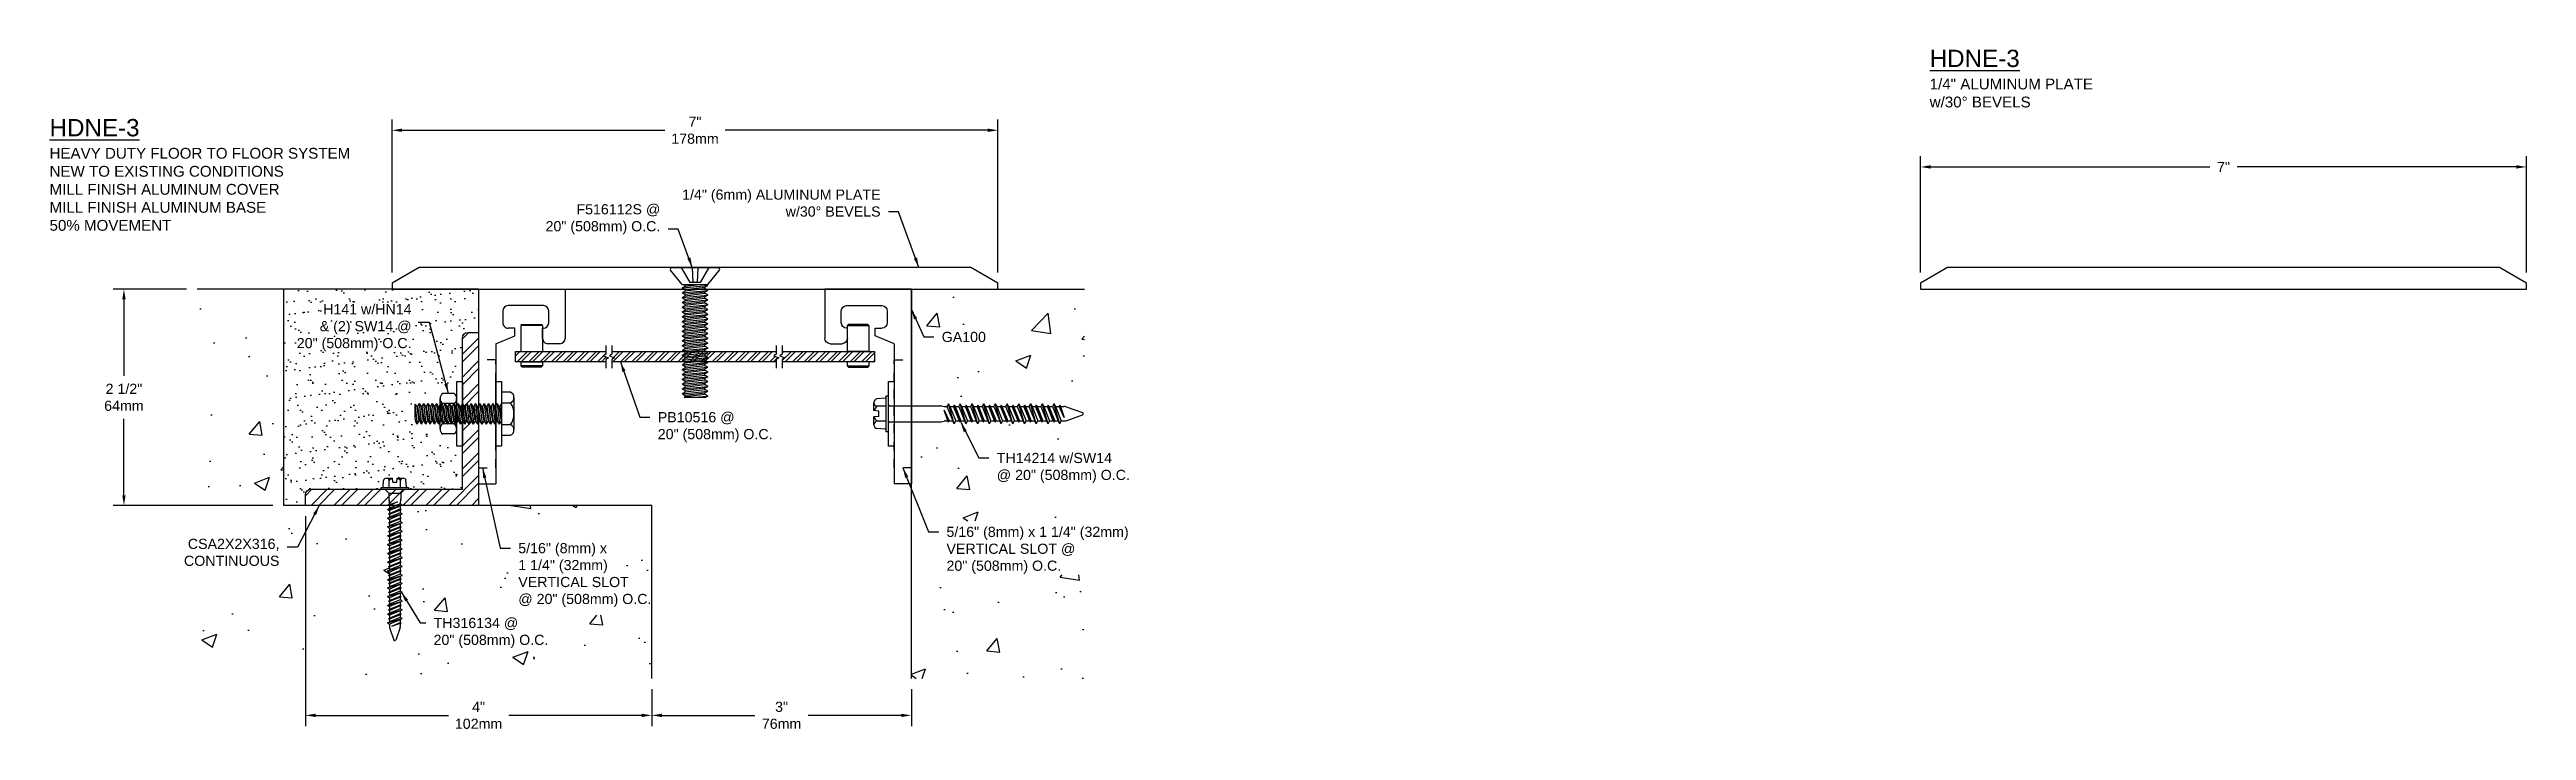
# Model space of a CAD drawing. Header units: inches. Extents: x -3.5 to 25.1, y 0.3 to 8.2.
import ezdxf

# ---------------------------------------------------------------- set-up
doc = ezdxf.new("R2010")
doc.units = ezdxf.units.IN
doc.header["$MEASUREMENT"] = 0
doc.linetypes.add('HIDDEN', pattern=[0.375, 0.25, -0.125])
for name, color, linetype in [('Anchors', 4, 'Continuous'), ('Conditions', 1, 'Continuous'), ('Dimensions', 3, 'Continuous'), ('Metals', 7, 'Continuous'), ('Text', 2, 'Continuous')]:
    doc.layers.add(name, color=color, linetype=linetype)
doc.styles.add('Arial', font='arial.ttf')
doc.dimstyles.new('Arial', dxfattribs={"dimtxt": 0.1175, "dimasz": 0.1175, "dimexe": 0.125, "dimexo": 0.125, "dimgap": 0.09, "dimtad": 0, "dimtih": 1, "dimtoh": 1, "dimdec": 4, "dimzin": 0, "dimdsep": 46, "dimlunit": 4, "dimtxsty": 'Arial', "dimcen": 0.09, "dimadec": 0, "dimazin": 0, "dimtfac": 1, "dimtdec": 4, "dimtofl": 0, "dimtmove": 0, "dimatfit": 3, "dimfxl": 0, "dimfrac": 2, "dimtolj": 1, "dimtzin": 0, "dimarcsym": 0})

msp = doc.modelspace()

# ---------------------------------------------------------------- texts
at = {"layer": 'Text', "char_height": 0.2, "attachment_point": 1, "style": 'Arial'}
for s, insert, width in [('{\\LHDNE-3\\P\\H0.625x;\\l1/4" ALUMINUM PLATE\\Pw/30%%d BEVELS}', (18.21889, 8.20629), 2.875), ('{\\LHDNE-3\\P\\H0.625x;\\lHEAVY DUTY FLOOR TO FLOOR SYSTEM\\PNEW TO EXISTING CONDITIONS\\PMILL FINISH ALUMINUM COVER\\PMILL FINISH ALUMINUM BASE\\P50% MOVEMENT}', (-3.50029, 7.40501), 5.5)]:
    msp.add_mtext(s, dxfattribs=dict(at, insert=insert, width=width))
at = {"layer": 'Text', "char_height": 0.1175, "style": 'Arial'}
for s, insert, attachment_point in [('1/4" (6mm) ALUMINUM PLATE\\Pw/30%%d BEVELS', (6.09963, 6.27508), 9), ('F516112S @\\P20" (508mm) O.C.', (3.55582, 6.07167), 9), ('H141 w/HN14\\P& (2) SW14 @\\P20" (508mm) O.C.', (0.68173, 4.99264), 6), ('GA100', (6.806, 4.94431), 1), ('PB10516 @\\P20" (508mm) O.C.', (3.526, 4.01638), 1), ('TH14214 w/SW14\\P@ 20" (508mm) O.C.', (7.44196, 3.54476), 1), ('5/16" (8mm) x 1 1/4" (32mm)\\PVERTICAL SLOT @\\P20" (508mm) O.C.', (6.86089, 2.6908), 1), ('CSA2X2X316,\\PCONTINUOUS', (-0.84423, 2.39394), 6), ('5/16" (8mm) x\\P1 1/4" (32mm)\\PVERTICAL SLOT\\P@ 20" (508mm) O.C.', (1.91457, 2.50217), 1), ('TH316134 @\\P20" (508mm) O.C.', (0.93613, 1.63729), 1)]:
    msp.add_mtext(s, dxfattribs=dict(at, insert=insert, attachment_point=attachment_point))

# ---------------------------------------------------------------- blocks, each defined once
blk = doc.blocks.new('ga100')
for p, q in [((0, 0), (0, 1)), ((0, 1), (0.57, 1)), ((0.63, 0.94), (0.63, 0.8)), ((0.19, 0.75), (0.19, 0.34)), ((0.39, 0.81), (0.25, 0.81)), ((0.45, 0.74), (0.45, 0.75)), ((0.57, 0.74), (0.45, 0.74)), ((0.54, 0.42), (0.45, 0.42)), ((0.45, 0.42), (0.45, 0.34)), ((0.63, 0.2), (0.54, 0.42)), ((0, 0), (2.25, 0)), ((0.25, 0.28), (0.39, 0.28)), ((0.63, 0.2), (2.25, 0.2)), ((2.25, 0), (2.25, 0.2))]:
    blk.add_line(p, q)
for centre, start, end in [((0.57, 0.94), 0, 90), ((0.25, 0.75), 90, 180), ((0.39, 0.75), 0, 90), ((0.57, 0.8), 270, 0), ((0.25, 0.34), 180, 270), ((0.39, 0.34), 270, 0)]:
    blk.add_arc(centre, 0.06, start, end)
blk = doc.blocks.new('PIN')
for p, q in [((-0.16, 0.17), (-0.145, 0.185)), ((-0.16, 0.17), (0.09, 0.17)), ((-0.16, 0.17), (-0.16, -0.128)), ((0.075, 0.185), (-0.145, 0.185)), ((0.075, 0.185), (0.09, 0.17)), ((0.09, 0.17), (0.09, -0.128)), ((0.09, -0.128), (-0.16, -0.128)), ((0.09, -0.248), (-0.16, -0.248)), ((-0.16, -0.248), (-0.16, -0.295)), ((0.09, -0.248), (0.09, -0.295)), ((-0.16, -0.295), (0.09, -0.295)), ((-0.16, -0.295), (-0.145, -0.31)), ((-0.145, -0.31), (0.075, -0.31)), ((0.09, -0.295), (0.075, -0.31))]:
    blk.add_line(p, q)
blk = doc.blocks.new('PB10516')
at = {"layer": 'Metals'}
h = blk.add_hatch(dxfattribs=at)
h.set_pattern_fill('ANSI32', color=256, scale=0.25, style=0)
h.set_pattern_definition([(45, (-3.96066, -0.33674), (-0.0662913, 0.0662913), []), (45, (-3.91647, -0.33674), (-0.0662913, 0.0662913), [])])
h.paths.add_polyline_path([(1.004, 0), (1.004, -0.032), (0.975, -0.051), (1.032, -0.073), (1.004, -0.092), (1.004, -0.12), (2.068, -0.12), (2.068, 0)])
h.paths.add_polyline_path([(0.934, -0.12), (0.934, -0.092), (0.962, -0.073), (0.905, -0.051), (0.934, -0.032), (0.934, 0), (-0.964, 0), (-0.964, -0.032), (-0.993, -0.051), (-0.935, -0.073), (-0.964, -0.092), (-0.964, -0.12)])
h.paths.add_polyline_path([(-2.077, 0), (-2.077, -0.12), (-1.034, -0.12), (-1.034, -0.092), (-1.005, -0.073), (-1.063, -0.051), (-1.034, -0.032), (-1.034, 0)])
for points in [[(-1.034, -0.12), (-2.077, -0.12), (-2.077, 0), (-1.034, 0)], [(-1.034, 0.068), (-1.034, -0.032), (-1.063, -0.051), (-1.005, -0.073), (-1.034, -0.092), (-1.034, -0.192)], [(-0.964, 0.068), (-0.964, -0.032), (-0.993, -0.051), (-0.935, -0.073), (-0.964, -0.092), (-0.964, -0.192)], [(-0.964, 0), (0.934, 0)], [(0.934, 0.068), (0.934, -0.032), (0.905, -0.051), (0.962, -0.073), (0.934, -0.092), (0.934, -0.192)], [(1.004, 0.068), (1.004, -0.032), (0.975, -0.051), (1.032, -0.073), (1.004, -0.092), (1.004, -0.192)], [(1.004, 0), (2.068, 0), (2.068, -0.12), (1.004, -0.12)], [(0.934, -0.12), (-0.964, -0.12)]]:
    blk.add_lwpolyline(points)
at = {"xscale": -1}
blk.add_blockref('PIN', (-1.925, 0.128), dxfattribs=at)
blk.add_blockref('PIN', (1.915, 0.128))
blk = doc.blocks.new('F516112S')
for p, q in [((-0.268, 0), (0.267, 0)), ((-0.159, 0), (-0.059, -0.172)), ((-0.031, 0), (-0.025, -0.172)), ((0.031, 0), (0.025, -0.172)), ((0.159, 0), (0.059, -0.172)), ((-0.149, -0.194), (-0.282, -0.031)), ((-0.15, -0.235), (0.15, -0.208)), ((-0.15, -0.235), (-0.113, -0.214)), ((-0.15, -0.235), (-0.113, -0.257)), ((-0.15, -0.291), (0.15, -0.263)), ((-0.15, -0.291), (-0.113, -0.27)), ((-0.149, -0.194), (0.149, -0.194)), ((-0.113, -0.214), (-0.113, -0.194)), ((-0.113, -0.214), (0.049, -0.194)), ((0.113, -0.229), (-0.113, -0.257)), ((-0.113, -0.27), (0.113, -0.242)), ((-0.113, -0.27), (-0.113, -0.257)), ((0.113, -0.284), (-0.113, -0.312)), ((0.059, -0.172), (-0.059, -0.172)), ((0.15, -0.208), (0.113, -0.229)), ((0.113, -0.242), (0.113, -0.229)), ((0.15, -0.263), (0.113, -0.242)), ((0.15, -0.263), (0.113, -0.284)), ((0.113, -0.297), (0.113, -0.284)), ((0.15, -0.208), (0.127, -0.194)), ((0.149, -0.194), (0.282, -0.031)), ((-0.15, -0.291), (-0.113, -0.312)), ((-0.15, -0.346), (0.15, -0.319)), ((-0.15, -0.346), (-0.113, -0.325)), ((-0.15, -0.346), (-0.113, -0.368)), ((-0.15, -0.402), (0.15, -0.374)), ((-0.15, -0.402), (-0.113, -0.381)), ((-0.15, -0.402), (-0.113, -0.423)), ((-0.15, -0.458), (0.15, -0.43)), ((-0.15, -0.458), (-0.113, -0.436)), ((-0.15, -0.458), (-0.113, -0.479)), ((-0.15, -0.513), (0.15, -0.485)), ((-0.15, -0.513), (-0.113, -0.492)), ((-0.15, -0.513), (-0.113, -0.534)), ((-0.15, -0.569), (0.15, -0.541)), ((-0.15, -0.569), (-0.113, -0.547)), ((-0.15, -0.569), (-0.113, -0.59)), ((-0.113, -0.325), (0.113, -0.297)), ((-0.113, -0.325), (-0.113, -0.312)), ((0.113, -0.34), (-0.113, -0.368)), ((-0.113, -0.381), (0.113, -0.353)), ((-0.113, -0.381), (-0.113, -0.368)), ((0.113, -0.395), (-0.113, -0.423)), ((-0.113, -0.436), (0.113, -0.409)), ((-0.113, -0.436), (-0.113, -0.423)), ((0.113, -0.451), (-0.113, -0.479)), ((-0.113, -0.492), (0.113, -0.464)), ((-0.113, -0.492), (-0.113, -0.479)), ((0.113, -0.507), (-0.113, -0.534)), ((-0.113, -0.547), (0.113, -0.52)), ((-0.113, -0.547), (-0.113, -0.534)), ((0.113, -0.562), (-0.113, -0.59)), ((0.15, -0.319), (0.113, -0.297)), ((0.15, -0.319), (0.113, -0.34)), ((0.113, -0.353), (0.113, -0.34)), ((0.15, -0.374), (0.113, -0.353)), ((0.15, -0.374), (0.113, -0.395)), ((0.113, -0.409), (0.113, -0.395)), ((0.15, -0.43), (0.113, -0.409)), ((0.15, -0.43), (0.113, -0.451)), ((0.113, -0.464), (0.113, -0.451)), ((0.15, -0.485), (0.113, -0.464)), ((0.15, -0.485), (0.113, -0.507)), ((0.113, -0.52), (0.113, -0.507)), ((0.15, -0.541), (0.113, -0.52)), ((0.15, -0.541), (0.113, -0.562)), ((0.113, -0.575), (0.113, -0.562)), ((-0.15, -0.624), (0.15, -0.596)), ((-0.15, -0.624), (-0.113, -0.603)), ((-0.15, -0.624), (-0.113, -0.645)), ((-0.15, -0.68), (0.15, -0.652)), ((-0.15, -0.68), (-0.113, -0.659)), ((-0.15, -0.68), (-0.113, -0.701)), ((-0.15, -0.735), (0.15, -0.708)), ((-0.15, -0.735), (-0.113, -0.714)), ((-0.15, -0.735), (-0.113, -0.757)), ((-0.15, -0.791), (0.15, -0.763)), ((-0.15, -0.791), (-0.113, -0.77)), ((-0.15, -0.791), (-0.113, -0.812)), ((-0.15, -0.846), (0.15, -0.819)), ((-0.15, -0.846), (-0.113, -0.825)), ((-0.15, -0.846), (-0.113, -0.868)), ((-0.113, -0.603), (0.113, -0.575)), ((-0.113, -0.603), (-0.113, -0.59)), ((0.113, -0.618), (-0.113, -0.645)), ((-0.113, -0.659), (0.113, -0.631)), ((-0.113, -0.659), (-0.113, -0.645)), ((0.113, -0.673), (-0.113, -0.701)), ((-0.113, -0.714), (0.113, -0.686)), ((-0.113, -0.714), (-0.113, -0.701)), ((0.113, -0.729), (-0.113, -0.757)), ((-0.113, -0.77), (0.113, -0.742)), ((-0.113, -0.77), (-0.113, -0.757)), ((0.113, -0.784), (-0.113, -0.812)), ((-0.113, -0.825), (0.113, -0.797)), ((-0.113, -0.825), (-0.113, -0.812)), ((0.113, -0.84), (-0.113, -0.868)), ((-0.113, -0.881), (0.113, -0.853)), ((0.15, -0.596), (0.113, -0.575)), ((0.15, -0.596), (0.113, -0.618)), ((0.113, -0.631), (0.113, -0.618)), ((0.15, -0.652), (0.113, -0.631)), ((0.15, -0.652), (0.113, -0.673)), ((0.113, -0.686), (0.113, -0.673)), ((0.15, -0.708), (0.113, -0.686)), ((0.15, -0.708), (0.113, -0.729)), ((0.113, -0.742), (0.113, -0.729)), ((0.15, -0.763), (0.113, -0.742)), ((0.15, -0.763), (0.113, -0.784)), ((0.113, -0.797), (0.113, -0.784)), ((0.15, -0.819), (0.113, -0.797)), ((0.15, -0.819), (0.113, -0.84)), ((0.113, -0.853), (0.113, -0.84)), ((0.15, -0.874), (0.113, -0.853)), ((-0.15, -0.902), (0.15, -0.874)), ((-0.15, -0.902), (-0.113, -0.881)), ((-0.15, -0.902), (-0.113, -0.923)), ((-0.15, -0.958), (0.15, -0.93)), ((-0.15, -0.958), (-0.113, -0.936)), ((-0.15, -0.958), (-0.113, -0.979)), ((-0.15, -1.013), (0.15, -0.985)), ((-0.15, -1.013), (-0.113, -0.992)), ((-0.15, -1.013), (-0.113, -1.034)), ((-0.15, -1.069), (0.15, -1.041)), ((-0.15, -1.069), (-0.113, -1.047)), ((-0.15, -1.069), (-0.113, -1.09)), ((-0.15, -1.124), (0.15, -1.096)), ((-0.15, -1.124), (-0.113, -1.103)), ((-0.15, -1.124), (-0.113, -1.145)), ((-0.113, -0.881), (-0.113, -0.868)), ((0.113, -0.895), (-0.113, -0.923)), ((-0.113, -0.936), (0.113, -0.909)), ((-0.113, -0.936), (-0.113, -0.923)), ((0.113, -0.951), (-0.113, -0.979)), ((-0.113, -0.992), (0.113, -0.964)), ((-0.113, -0.992), (-0.113, -0.979)), ((0.113, -1.007), (-0.113, -1.034)), ((-0.113, -1.047), (0.113, -1.02)), ((-0.113, -1.047), (-0.113, -1.034)), ((0.113, -1.062), (-0.113, -1.09)), ((-0.113, -1.103), (0.113, -1.075)), ((-0.113, -1.103), (-0.113, -1.09)), ((0.113, -1.118), (-0.113, -1.145)), ((-0.113, -1.159), (0.113, -1.131)), ((0.15, -0.874), (0.113, -0.895)), ((0.113, -0.909), (0.113, -0.895)), ((0.15, -0.93), (0.113, -0.909)), ((0.15, -0.93), (0.113, -0.951)), ((0.113, -0.964), (0.113, -0.951)), ((0.15, -0.985), (0.113, -0.964)), ((0.15, -0.985), (0.113, -1.007)), ((0.113, -1.02), (0.113, -1.007)), ((0.15, -1.041), (0.113, -1.02)), ((0.15, -1.041), (0.113, -1.062)), ((0.113, -1.075), (0.113, -1.062)), ((0.15, -1.096), (0.113, -1.075)), ((0.15, -1.096), (0.113, -1.118)), ((0.113, -1.131), (0.113, -1.118)), ((0.15, -1.152), (0.113, -1.131)), ((-0.15, -1.18), (0.15, -1.152)), ((-0.15, -1.18), (-0.113, -1.159)), ((-0.15, -1.18), (-0.113, -1.201)), ((-0.15, -1.235), (0.15, -1.208)), ((-0.15, -1.235), (-0.113, -1.214)), ((-0.15, -1.235), (-0.113, -1.257)), ((-0.15, -1.291), (0.15, -1.263)), ((-0.15, -1.291), (-0.113, -1.27)), ((-0.15, -1.291), (-0.113, -1.312)), ((-0.15, -1.346), (0.15, -1.319)), ((-0.15, -1.346), (-0.113, -1.325)), ((-0.15, -1.346), (-0.113, -1.368)), ((-0.15, -1.402), (0.15, -1.374)), ((-0.15, -1.402), (-0.113, -1.381)), ((-0.15, -1.402), (-0.113, -1.423)), ((-0.15, -1.458), (0.15, -1.43)), ((-0.113, -1.159), (-0.113, -1.145)), ((0.113, -1.173), (-0.113, -1.201)), ((-0.113, -1.214), (0.113, -1.186)), ((-0.113, -1.214), (-0.113, -1.201)), ((0.113, -1.229), (-0.113, -1.257)), ((-0.113, -1.27), (0.113, -1.242)), ((-0.113, -1.27), (-0.113, -1.257)), ((0.113, -1.284), (-0.113, -1.312)), ((-0.113, -1.325), (0.113, -1.297)), ((-0.113, -1.325), (-0.113, -1.312)), ((0.113, -1.34), (-0.113, -1.368)), ((-0.113, -1.381), (0.113, -1.353)), ((-0.113, -1.381), (-0.113, -1.368)), ((0.113, -1.395), (-0.113, -1.423)), ((-0.113, -1.436), (0.113, -1.409)), ((-0.113, -1.436), (-0.113, -1.423)), ((0.15, -1.152), (0.113, -1.173)), ((0.113, -1.186), (0.113, -1.173)), ((0.15, -1.208), (0.113, -1.186)), ((0.15, -1.208), (0.113, -1.229)), ((0.113, -1.242), (0.113, -1.229)), ((0.15, -1.263), (0.113, -1.242)), ((0.15, -1.263), (0.113, -1.284)), ((0.113, -1.297), (0.113, -1.284)), ((0.15, -1.319), (0.113, -1.297)), ((0.15, -1.319), (0.113, -1.34)), ((0.113, -1.353), (0.113, -1.34)), ((0.15, -1.374), (0.113, -1.353)), ((0.15, -1.374), (0.113, -1.395)), ((0.113, -1.409), (0.113, -1.395)), ((0.15, -1.43), (0.113, -1.409)), ((0.15, -1.43), (0.113, -1.451)), ((-0.15, -1.458), (-0.113, -1.436)), ((-0.15, -1.458), (-0.113, -1.479)), ((-0.127, -1.5), (-0.113, -1.492)), ((-0.127, -1.5), (0.124, -1.5)), ((0.113, -1.451), (-0.113, -1.479)), ((-0.113, -1.492), (0.113, -1.464)), ((-0.113, -1.492), (-0.113, -1.479)), ((-0.008, -1.5), (0.15, -1.485)), ((0.113, -1.464), (0.113, -1.451)), ((0.15, -1.485), (0.113, -1.464)), ((0.15, -1.485), (0.124, -1.5))]:
    blk.add_line(p, q)
for centre, start, end in [((-0.268, -0.019), 90, 219.032), ((0.267, -0.019), 320.968, 90)]:
    blk.add_arc(centre, 0.0187, start, end)
for p in [(-0.113, -0.214), (-0.113, -0.27), (-0.113, -0.325), (-0.113, -0.381), (-0.113, -0.436), (-0.113, -0.492), (-0.113, -0.547), (-0.113, -0.603), (-0.113, -0.659), (-0.113, -0.714), (-0.113, -0.77), (-0.113, -0.825), (-0.113, -0.881), (-0.113, -0.936), (-0.113, -0.992), (-0.113, -1.047), (-0.113, -1.103), (-0.113, -1.159), (-0.113, -1.214), (-0.113, -1.27), (-0.113, -1.325), (-0.113, -1.381), (-0.113, -1.436), (-0.113, -1.492)]:
    blk.add_point(p)
blk = doc.blocks.new('TH-316134')
for p, q in [((-0.157, 0.019), (0.157, 0.019)), ((-0.157, 0), (-0.157, 0.019)), ((-0.157, 0), (0.157, 0)), ((-0.135, 0.029), (-0.129, 0.1)), ((-0.115, 0), (-0.07, -0.045)), ((-0.097, 0.127), (-0.027, 0.127)), ((-0.065, 0.019), (-0.065, 0.1)), ((-0.023, 0.083), (-0.027, 0.127)), ((-0.023, 0.083), (0.023, 0.083)), ((0.023, 0.083), (0.027, 0.127)), ((0.027, 0.127), (0.097, 0.127)), ((0.064, 0.019), (0.064, 0.1)), ((0.115, 0), (0.07, -0.045)), ((0.135, 0.029), (0.129, 0.1)), ((0.157, 0.019), (0.157, 0)), ((-0.086, -0.234), (0.086, -0.184)), ((-0.086, -0.234), (-0.062, -0.221)), ((-0.086, -0.234), (-0.062, -0.247)), ((-0.086, -0.336), (0.086, -0.285)), ((-0.074, -0.184), (0.032, -0.147)), ((-0.074, -0.184), (-0.062, -0.177)), ((-0.074, -0.184), (-0.062, -0.19)), ((-0.074, -0.285), (0.074, -0.234)), ((-0.074, -0.285), (-0.062, -0.279)), ((-0.074, -0.285), (-0.062, -0.291)), ((-0.07, -0.045), (0.07, -0.045)), ((-0.07, -0.045), (-0.07, -0.112)), ((-0.069, -0.122), (-0.063, -0.148)), ((0.032, -0.147), (-0.062, -0.19)), ((-0.062, -0.177), (0.032, -0.147)), ((-0.062, -0.157), (-0.062, -0.177)), ((0.062, -0.171), (-0.062, -0.221)), ((-0.062, -0.19), (-0.062, -0.221)), ((0.062, -0.197), (-0.062, -0.247)), ((-0.062, -0.279), (0.062, -0.228)), ((0.062, -0.241), (-0.062, -0.291)), ((-0.062, -0.247), (-0.062, -0.279)), ((0.062, -0.272), (-0.062, -0.323)), ((0.062, -0.157), (0.062, -0.171)), ((0.086, -0.184), (0.062, -0.171)), ((0.086, -0.184), (0.062, -0.197)), ((0.062, -0.197), (0.062, -0.228)), ((0.074, -0.234), (0.062, -0.228)), ((0.074, -0.234), (0.062, -0.241)), ((0.062, -0.241), (0.062, -0.272)), ((0.086, -0.285), (0.062, -0.272)), ((0.086, -0.285), (0.062, -0.298)), ((0.069, -0.122), (0.063, -0.148)), ((0.07, -0.045), (0.07, -0.112)), ((-0.086, -0.336), (-0.062, -0.323)), ((-0.086, -0.336), (-0.062, -0.349)), ((-0.086, -0.437), (0.086, -0.387)), ((-0.086, -0.437), (-0.062, -0.425)), ((-0.086, -0.437), (-0.062, -0.45)), ((-0.086, -0.539), (0.086, -0.488)), ((-0.086, -0.539), (-0.062, -0.526)), ((-0.086, -0.539), (-0.062, -0.552)), ((-0.074, -0.387), (0.074, -0.336)), ((-0.074, -0.387), (-0.062, -0.381)), ((-0.074, -0.387), (-0.062, -0.393)), ((-0.074, -0.488), (0.074, -0.437)), ((-0.074, -0.488), (-0.062, -0.482)), ((-0.074, -0.488), (-0.062, -0.494)), ((-0.074, -0.59), (0.074, -0.539)), ((-0.062, -0.291), (-0.062, -0.323)), ((0.062, -0.298), (-0.062, -0.349)), ((-0.062, -0.381), (0.062, -0.33)), ((0.062, -0.342), (-0.062, -0.393)), ((-0.062, -0.349), (-0.062, -0.381)), ((0.062, -0.374), (-0.062, -0.425)), ((-0.062, -0.393), (-0.062, -0.425)), ((0.062, -0.4), (-0.062, -0.45)), ((-0.062, -0.482), (0.062, -0.431)), ((0.062, -0.444), (-0.062, -0.494)), ((-0.062, -0.45), (-0.062, -0.482)), ((0.062, -0.475), (-0.062, -0.526)), ((-0.062, -0.494), (-0.062, -0.526)), ((0.062, -0.501), (-0.062, -0.552)), ((-0.062, -0.584), (0.062, -0.533)), ((0.062, -0.545), (-0.062, -0.596)), ((-0.062, -0.552), (-0.062, -0.584)), ((0.062, -0.298), (0.062, -0.33)), ((0.074, -0.336), (0.062, -0.33)), ((0.074, -0.336), (0.062, -0.342)), ((0.062, -0.342), (0.062, -0.374)), ((0.086, -0.387), (0.062, -0.374)), ((0.086, -0.387), (0.062, -0.4)), ((0.062, -0.4), (0.062, -0.431)), ((0.074, -0.437), (0.062, -0.431)), ((0.074, -0.437), (0.062, -0.444)), ((0.062, -0.444), (0.062, -0.475)), ((0.086, -0.488), (0.062, -0.475)), ((0.086, -0.488), (0.062, -0.501)), ((0.062, -0.501), (0.062, -0.533)), ((0.074, -0.539), (0.062, -0.533)), ((0.074, -0.539), (0.062, -0.545)), ((0.062, -0.545), (0.062, -0.577)), ((-0.086, -0.641), (0.086, -0.59)), ((-0.086, -0.641), (-0.062, -0.628)), ((-0.086, -0.641), (-0.062, -0.654)), ((-0.086, -0.742), (0.086, -0.691)), ((-0.086, -0.742), (-0.062, -0.729)), ((-0.086, -0.742), (-0.062, -0.755)), ((-0.086, -0.844), (0.086, -0.793)), ((-0.086, -0.844), (-0.062, -0.831)), ((-0.086, -0.844), (-0.062, -0.857)), ((-0.074, -0.59), (-0.062, -0.584)), ((-0.074, -0.59), (-0.062, -0.596)), ((-0.074, -0.691), (0.074, -0.641)), ((-0.074, -0.691), (-0.062, -0.685)), ((-0.074, -0.691), (-0.062, -0.698)), ((-0.074, -0.793), (0.074, -0.742)), ((-0.074, -0.793), (-0.062, -0.787)), ((-0.074, -0.793), (-0.062, -0.799)), ((-0.074, -0.895), (0.074, -0.844)), ((0.062, -0.577), (-0.062, -0.628)), ((-0.062, -0.596), (-0.062, -0.628)), ((0.062, -0.603), (-0.062, -0.654)), ((-0.062, -0.685), (0.062, -0.634)), ((0.062, -0.647), (-0.062, -0.698)), ((-0.062, -0.654), (-0.062, -0.685)), ((0.062, -0.678), (-0.062, -0.729)), ((-0.062, -0.698), (-0.062, -0.729)), ((0.062, -0.704), (-0.062, -0.755)), ((-0.062, -0.787), (0.062, -0.736)), ((0.062, -0.748), (-0.062, -0.799)), ((-0.062, -0.755), (-0.062, -0.787)), ((0.062, -0.78), (-0.062, -0.831)), ((-0.062, -0.799), (-0.062, -0.831)), ((0.062, -0.806), (-0.062, -0.857)), ((-0.062, -0.888), (0.062, -0.838)), ((0.062, -0.85), (-0.062, -0.901)), ((-0.062, -0.857), (-0.062, -0.888)), ((0.086, -0.59), (0.062, -0.577)), ((0.086, -0.59), (0.062, -0.603)), ((0.062, -0.603), (0.062, -0.634)), ((0.074, -0.641), (0.062, -0.634)), ((0.074, -0.641), (0.062, -0.647)), ((0.062, -0.647), (0.062, -0.678)), ((0.086, -0.691), (0.062, -0.678)), ((0.086, -0.691), (0.062, -0.704)), ((0.062, -0.704), (0.062, -0.736)), ((0.074, -0.742), (0.062, -0.736)), ((0.074, -0.742), (0.062, -0.748)), ((0.062, -0.748), (0.062, -0.78)), ((0.086, -0.793), (0.062, -0.78)), ((0.086, -0.793), (0.062, -0.806)), ((0.062, -0.806), (0.062, -0.838)), ((0.074, -0.844), (0.062, -0.838)), ((0.074, -0.844), (0.062, -0.85)), ((0.062, -0.85), (0.062, -0.882)), ((-0.086, -0.945), (0.086, -0.895)), ((-0.086, -0.945), (-0.062, -0.932)), ((-0.086, -0.945), (-0.062, -0.958)), ((-0.086, -1.047), (0.086, -0.996)), ((-0.086, -1.047), (-0.062, -1.034)), ((-0.086, -1.047), (-0.062, -1.06)), ((-0.086, -1.141), (0.086, -1.09)), ((-0.086, -1.141), (-0.062, -1.128)), ((-0.086, -1.141), (-0.062, -1.154)), ((-0.074, -0.895), (-0.062, -0.888)), ((-0.074, -0.895), (-0.062, -0.901)), ((-0.074, -0.996), (0.074, -0.945)), ((-0.074, -0.996), (-0.062, -0.99)), ((-0.074, -0.996), (-0.062, -1.002)), ((-0.074, -1.09), (0.074, -1.039)), ((-0.074, -1.09), (-0.062, -1.084)), ((-0.074, -1.09), (-0.062, -1.096)), ((-0.074, -1.191), (0.074, -1.141)), ((0.062, -0.882), (-0.062, -0.932)), ((-0.062, -0.901), (-0.062, -0.932)), ((0.062, -0.907), (-0.062, -0.958)), ((-0.062, -0.99), (0.062, -0.939)), ((0.062, -0.951), (-0.062, -1.002)), ((-0.062, -0.958), (-0.062, -0.99)), ((0.062, -0.983), (-0.062, -1.034)), ((-0.062, -1.002), (-0.062, -1.034)), ((0.062, -1.009), (-0.062, -1.06)), ((-0.062, -1.084), (0.062, -1.033)), ((0.062, -1.045), (-0.062, -1.096)), ((-0.062, -1.052), (-0.062, -1.084)), ((0.062, -1.077), (-0.062, -1.128)), ((-0.062, -1.096), (-0.062, -1.128)), ((0.062, -1.103), (-0.062, -1.154)), ((-0.062, -1.185), (0.062, -1.134)), ((0.086, -0.895), (0.062, -0.882)), ((0.086, -0.895), (0.062, -0.907)), ((0.062, -0.907), (0.062, -0.939)), ((0.074, -0.945), (0.062, -0.939)), ((0.074, -0.945), (0.062, -0.951)), ((0.062, -0.951), (0.062, -0.983)), ((0.086, -0.996), (0.062, -0.983)), ((0.086, -0.996), (0.062, -1.009)), ((0.062, -1.001), (0.062, -1.033)), ((0.074, -1.039), (0.062, -1.033)), ((0.074, -1.039), (0.062, -1.045)), ((0.062, -1.045), (0.062, -1.077)), ((0.086, -1.09), (0.062, -1.077)), ((0.086, -1.09), (0.062, -1.103)), ((0.062, -1.103), (0.062, -1.134)), ((0.074, -1.141), (0.062, -1.134)), ((0.074, -1.141), (0.062, -1.147)), ((-0.086, -1.242), (0.086, -1.191)), ((-0.086, -1.242), (-0.062, -1.229)), ((-0.086, -1.242), (-0.062, -1.255)), ((-0.086, -1.344), (0.086, -1.293)), ((-0.086, -1.344), (-0.062, -1.331)), ((-0.086, -1.344), (-0.062, -1.357)), ((-0.086, -1.445), (0.086, -1.395)), ((-0.074, -1.191), (-0.062, -1.185)), ((-0.074, -1.191), (-0.062, -1.198)), ((-0.074, -1.293), (0.074, -1.242)), ((-0.074, -1.293), (-0.062, -1.287)), ((-0.074, -1.293), (-0.062, -1.299)), ((-0.074, -1.395), (0.074, -1.344)), ((-0.074, -1.395), (-0.062, -1.388)), ((-0.074, -1.395), (-0.062, -1.401)), ((0.062, -1.147), (-0.062, -1.198)), ((-0.062, -1.154), (-0.062, -1.185)), ((0.062, -1.178), (-0.062, -1.229)), ((-0.062, -1.198), (-0.062, -1.229)), ((0.062, -1.204), (-0.062, -1.255)), ((-0.062, -1.287), (0.062, -1.236)), ((0.062, -1.248), (-0.062, -1.299)), ((-0.062, -1.255), (-0.062, -1.287)), ((0.062, -1.28), (-0.062, -1.331)), ((-0.062, -1.299), (-0.062, -1.331)), ((0.062, -1.306), (-0.062, -1.357)), ((-0.062, -1.388), (0.062, -1.338)), ((0.062, -1.35), (-0.062, -1.401)), ((-0.062, -1.357), (-0.062, -1.388)), ((0.062, -1.382), (-0.062, -1.432)), ((-0.062, -1.401), (-0.062, -1.432)), ((0.062, -1.407), (-0.062, -1.458)), ((0.062, -1.147), (0.062, -1.178)), ((0.086, -1.191), (0.062, -1.178)), ((0.086, -1.191), (0.062, -1.204)), ((0.062, -1.204), (0.062, -1.236)), ((0.074, -1.242), (0.062, -1.236)), ((0.074, -1.242), (0.062, -1.248)), ((0.062, -1.248), (0.062, -1.28)), ((0.086, -1.293), (0.062, -1.28)), ((0.086, -1.293), (0.062, -1.306)), ((0.062, -1.306), (0.062, -1.338)), ((0.074, -1.344), (0.062, -1.338)), ((0.074, -1.344), (0.062, -1.35)), ((0.062, -1.35), (0.062, -1.382)), ((0.086, -1.395), (0.062, -1.382)), ((0.086, -1.395), (0.062, -1.407)), ((0.062, -1.407), (0.062, -1.439)), ((-0.086, -1.445), (-0.062, -1.432)), ((-0.086, -1.445), (-0.062, -1.458)), ((-0.086, -1.547), (0.086, -1.496)), ((-0.086, -1.547), (-0.062, -1.534)), ((-0.086, -1.547), (-0.062, -1.56)), ((-0.074, -1.496), (0.074, -1.445)), ((-0.074, -1.496), (-0.062, -1.49)), ((-0.074, -1.496), (-0.062, -1.502)), ((-0.062, -1.49), (0.062, -1.439)), ((0.062, -1.451), (-0.062, -1.502)), ((-0.062, -1.458), (-0.062, -1.49)), ((0.062, -1.483), (-0.062, -1.534)), ((-0.062, -1.502), (-0.062, -1.534)), ((0.062, -1.509), (-0.062, -1.56)), ((-0.062, -1.56), (-0.062, -1.586)), ((-0.06, -1.601), (-0.01, -1.744)), ((-0.034, -1.584), (0.062, -1.541)), ((-0.034, -1.584), (0.074, -1.547)), ((0.062, -1.553), (-0.034, -1.584)), ((0.06, -1.601), (0.01, -1.744)), ((0.074, -1.445), (0.062, -1.439)), ((0.074, -1.445), (0.062, -1.451)), ((0.062, -1.451), (0.062, -1.483)), ((0.086, -1.496), (0.062, -1.483)), ((0.086, -1.496), (0.062, -1.509)), ((0.062, -1.509), (0.062, -1.541)), ((0.074, -1.547), (0.062, -1.541)), ((0.074, -1.547), (0.062, -1.553)), ((0.062, -1.553), (0.062, -1.586))]:
    blk.add_line(p, q)
for centre, radius, start, end in [((-0.146, 0.03), 0.0112, 270, 355), ((-0.097, 0.095), 0.0327, 9.285, 170.715), ((0, 0.038), 0.0896, 107.4215, 136.0407), ((0, 0.038), 0.0896, 43.9593, 72.5785), ((0.097, 0.095), 0.0327, 9.285, 170.715), ((0.146, 0.03), 0.0112, 185, 270), ((-0.023, -0.112), 0.0465, 180, 191.9357), ((-0.109, -0.157), 0.0465, 0, 11.9357), ((0.109, -0.157), 0.0465, 168.0643, 180), ((0.023, -0.112), 0.0465, 348.0643, 0), ((-0.016, -1.586), 0.0465, 180, 199.3058), ((0.016, -1.586), 0.0465, 340.6942, 0), ((0, -1.739), 0.0106, 204.1001, 335.8999)]:
    blk.add_arc(centre, radius, start, end)
blk = doc.blocks.new('TH316134')
blk.add_blockref('TH-316134', (0, 0))
blk = doc.blocks.new('*D6')
at = {"layer": 'Defpoints', "color": 0}
for p in [(3.456, 0.937), (6.456, 0.937), (3.456, 0.51)]:
    blk.add_point(p, dxfattribs=at)
at = {"layer": 'Dimensions', "color": 0, "lineweight": -2}
for p, q in [((3.456, 0.812), (3.456, 0.385)), ((6.456, 0.812), (6.456, 0.385)), ((3.573, 0.51), (4.647, 0.51)), ((6.338, 0.51), (5.265, 0.51))]:
    blk.add_line(p, q, dxfattribs=at)
at = {"layer": 'Dimensions', "color": 0}
for points in [[(3.573, 0.529), (3.573, 0.49), (3.456, 0.51)], [(6.338, 0.529), (6.338, 0.49), (6.456, 0.51)]]:
    blk.add_solid(points, dxfattribs=at)
at = {"layer": 'Dimensions', "color": 0, "insert": (4.956, 0.51), "char_height": 0.1175, "attachment_point": 5, "style": 'Arial'}
blk.add_mtext('\\A1;3"\\P76mm', dxfattribs=at)
blk = doc.blocks.new('*D7')
at = {"layer": 'Defpoints', "color": 0}
for p in [(-0.544, 2.937), (3.456, 0.937), (-0.544, 0.51)]:
    blk.add_point(p, dxfattribs=at)
at = {"layer": 'Dimensions', "color": 0, "lineweight": -2}
for p, q in [((-0.544, 2.812), (-0.544, 0.385)), ((3.456, 0.812), (3.456, 0.385)), ((-0.427, 0.51), (1.107, 0.51)), ((3.338, 0.51), (1.805, 0.51))]:
    blk.add_line(p, q, dxfattribs=at)
at = {"layer": 'Dimensions', "color": 0}
for points in [[(-0.427, 0.529), (-0.427, 0.49), (-0.544, 0.51)], [(3.338, 0.529), (3.338, 0.49), (3.456, 0.51)]]:
    blk.add_solid(points, dxfattribs=at)
at = {"layer": 'Dimensions', "color": 0, "insert": (1.456, 0.51), "char_height": 0.1175, "attachment_point": 5, "style": 'Arial'}
blk.add_mtext('\\A1;4"\\P102mm', dxfattribs=at)
blk = doc.blocks.new('*D8')
at = {"layer": 'Defpoints', "color": 0}
for p in [(-1.794, 5.437), (-2.641, 2.937), (-0.794, 2.937)]:
    blk.add_point(p, dxfattribs=at)
at = {"layer": 'Dimensions', "color": 0, "lineweight": -2}
for p, q in [((-1.919, 5.437), (-2.766, 5.437)), ((-2.641, 5.32), (-2.641, 4.436)), ((-2.641, 3.055), (-2.641, 3.938)), ((-0.919, 2.937), (-2.766, 2.937))]:
    blk.add_line(p, q, dxfattribs=at)
at = {"layer": 'Dimensions', "color": 0}
for points in [[(-2.66, 5.32), (-2.621, 5.32), (-2.641, 5.437)], [(-2.66, 3.055), (-2.621, 3.055), (-2.641, 2.937)]]:
    blk.add_solid(points, dxfattribs=at)
at = {"layer": 'Dimensions', "color": 0, "insert": (-2.641, 4.187), "char_height": 0.1175, "attachment_point": 5, "style": 'Arial'}
blk.add_mtext('\\A1;2 1/2"\\P64mm', dxfattribs=at)
blk = doc.blocks.new('*D9')
at = {"layer": 'Defpoints', "color": 0}
for p in [(7.456, 7.275), (0.456, 5.507), (7.456, 5.507)]:
    blk.add_point(p, dxfattribs=at)
at = {"layer": 'Dimensions', "color": 0, "lineweight": -2}
for p, q in [((0.456, 5.632), (0.456, 7.4)), ((0.573, 7.275), (3.607, 7.275)), ((7.338, 7.275), (4.305, 7.275)), ((7.456, 5.632), (7.456, 7.4))]:
    blk.add_line(p, q, dxfattribs=at)
at = {"layer": 'Dimensions', "color": 0}
for points in [[(0.573, 7.295), (0.573, 7.256), (0.456, 7.275)], [(7.338, 7.295), (7.338, 7.256), (7.456, 7.275)]]:
    blk.add_solid(points, dxfattribs=at)
at = {"layer": 'Dimensions', "color": 0, "insert": (3.956, 7.275), "char_height": 0.1175, "attachment_point": 5, "style": 'Arial'}
blk.add_mtext('\\A1;7"\\P178mm', dxfattribs=at)
blk = doc.blocks.new('*D12')
at = {"layer": 'Defpoints', "color": 0}
for p in [(25.113, 6.851), (18.113, 5.507), (25.113, 5.507)]:
    blk.add_point(p, dxfattribs=at)
at = {"layer": 'Dimensions', "color": 0, "lineweight": -2}
for p, q in [((18.113, 5.632), (18.113, 6.976)), ((25.113, 5.632), (25.113, 6.976)), ((18.23, 6.851), (21.456, 6.851)), ((24.995, 6.851), (21.77, 6.851))]:
    blk.add_line(p, q, dxfattribs=at)
at = {"layer": 'Dimensions', "color": 0}
for points in [[(18.23, 6.871), (18.23, 6.832), (18.113, 6.851)], [(24.995, 6.871), (24.995, 6.832), (25.113, 6.851)]]:
    blk.add_solid(points, dxfattribs=at)
at = {"layer": 'Dimensions', "color": 0, "insert": (21.613, 6.851), "char_height": 0.1175, "attachment_point": 5, "style": 'Arial'}
blk.add_mtext('\\A1;7"', dxfattribs=at)
blk = doc.blocks.new('TH14214')
for p, q in [((-0.209, 0), (-0.209, 0.025)), ((-0.209, 0.025), (0.209, 0.025)), ((-0.209, 0), (0.209, 0)), ((-0.18, 0.039), (-0.172, 0.133)), ((-0.129, 0.17), (-0.036, 0.17)), ((-0.086, 0.025), (-0.086, 0.133)), ((-0.031, 0.11), (-0.036, 0.17)), ((-0.031, 0.11), (0.031, 0.11)), ((0.031, 0.11), (0.036, 0.17)), ((0.036, 0.17), (0.129, 0.17)), ((0.086, 0.025), (0.086, 0.133)), ((0.18, 0.039), (0.172, 0.133)), ((0.209, 0.025), (0.209, 0)), ((-0.093, -0.015), (-0.093, -0.597)), ((0.093, -0.015), (0.093, -0.597)), ((-0.115, -0.76), (0.115, -0.693)), ((-0.115, -0.76), (-0.083, -0.743)), ((-0.115, -0.76), (-0.083, -0.778)), ((-0.115, -0.896), (0.115, -0.828)), ((-0.098, -0.693), (0.043, -0.644)), ((-0.098, -0.693), (-0.083, -0.684)), ((-0.098, -0.693), (-0.083, -0.701)), ((-0.098, -0.828), (0.098, -0.76)), ((-0.098, -0.828), (-0.083, -0.82)), ((-0.098, -0.828), (-0.083, -0.836)), ((-0.092, -0.61), (-0.084, -0.645)), ((-0.083, -0.684), (0.043, -0.644)), ((0.043, -0.644), (-0.083, -0.701)), ((-0.083, -0.658), (-0.083, -0.684)), ((0.083, -0.675), (-0.083, -0.743)), ((-0.083, -0.701), (-0.083, -0.743)), ((0.083, -0.71), (-0.083, -0.778)), ((-0.083, -0.82), (0.083, -0.752)), ((0.083, -0.769), (-0.083, -0.836)), ((-0.083, -0.778), (-0.083, -0.82)), ((0.083, -0.811), (-0.083, -0.879)), ((-0.083, -0.836), (-0.083, -0.879)), ((0.083, -0.845), (-0.083, -0.913)), ((0.083, -0.658), (0.083, -0.675)), ((0.115, -0.693), (0.083, -0.675)), ((0.115, -0.693), (0.083, -0.71)), ((0.083, -0.71), (0.083, -0.752)), ((0.098, -0.76), (0.083, -0.752)), ((0.098, -0.76), (0.083, -0.769)), ((0.083, -0.769), (0.083, -0.811)), ((0.115, -0.828), (0.083, -0.811)), ((0.115, -0.828), (0.083, -0.845)), ((0.083, -0.845), (0.083, -0.888)), ((0.092, -0.61), (0.084, -0.645)), ((-0.115, -0.896), (-0.083, -0.879)), ((-0.115, -0.896), (-0.083, -0.913)), ((-0.115, -1.031), (0.115, -0.964)), ((-0.115, -1.031), (-0.083, -1.014)), ((-0.115, -1.031), (-0.083, -1.048)), ((-0.115, -1.167), (0.115, -1.099)), ((-0.098, -0.964), (0.098, -0.896)), ((-0.098, -0.964), (-0.083, -0.955)), ((-0.098, -0.964), (-0.083, -0.972)), ((-0.098, -1.099), (0.098, -1.031)), ((-0.098, -1.099), (-0.083, -1.091)), ((-0.098, -1.099), (-0.083, -1.107)), ((-0.083, -0.955), (0.083, -0.888)), ((0.083, -0.904), (-0.083, -0.972)), ((-0.083, -0.913), (-0.083, -0.955)), ((0.083, -0.946), (-0.083, -1.014)), ((-0.083, -0.972), (-0.083, -1.014)), ((0.083, -0.981), (-0.083, -1.048)), ((-0.083, -1.091), (0.083, -1.023)), ((0.083, -1.039), (-0.083, -1.107)), ((-0.083, -1.048), (-0.083, -1.091)), ((0.083, -1.082), (-0.083, -1.149)), ((-0.083, -1.107), (-0.083, -1.149)), ((0.083, -1.116), (-0.083, -1.184)), ((0.098, -0.896), (0.083, -0.888)), ((0.098, -0.896), (0.083, -0.904)), ((0.083, -0.904), (0.083, -0.946)), ((0.115, -0.964), (0.083, -0.946)), ((0.115, -0.964), (0.083, -0.981)), ((0.083, -0.981), (0.083, -1.023)), ((0.098, -1.031), (0.083, -1.023)), ((0.098, -1.031), (0.083, -1.039)), ((0.083, -1.039), (0.083, -1.082)), ((0.115, -1.099), (0.083, -1.082)), ((0.115, -1.099), (0.083, -1.116)), ((0.083, -1.116), (0.083, -1.158)), ((-0.115, -1.167), (-0.083, -1.149)), ((-0.115, -1.167), (-0.083, -1.184)), ((-0.115, -1.302), (0.115, -1.234)), ((-0.115, -1.302), (-0.083, -1.285)), ((-0.115, -1.302), (-0.083, -1.319)), ((-0.115, -1.437), (0.115, -1.37)), ((-0.115, -1.437), (-0.083, -1.42)), ((-0.098, -1.234), (0.098, -1.167)), ((-0.098, -1.234), (-0.083, -1.226)), ((-0.098, -1.234), (-0.083, -1.243)), ((-0.098, -1.37), (0.098, -1.302)), ((-0.098, -1.37), (-0.083, -1.362)), ((-0.098, -1.37), (-0.083, -1.378)), ((-0.083, -1.226), (0.083, -1.158)), ((0.083, -1.175), (-0.083, -1.243)), ((-0.083, -1.184), (-0.083, -1.226)), ((0.083, -1.217), (-0.083, -1.285)), ((-0.083, -1.243), (-0.083, -1.285)), ((0.083, -1.252), (-0.083, -1.319)), ((-0.083, -1.362), (0.083, -1.294)), ((0.083, -1.31), (-0.083, -1.378)), ((-0.083, -1.319), (-0.083, -1.362)), ((0.083, -1.353), (-0.083, -1.42)), ((-0.083, -1.378), (-0.083, -1.42)), ((0.083, -1.387), (-0.083, -1.455)), ((-0.083, -1.497), (0.083, -1.429)), ((0.098, -1.167), (0.083, -1.158)), ((0.098, -1.167), (0.083, -1.175)), ((0.083, -1.175), (0.083, -1.217)), ((0.115, -1.234), (0.083, -1.217)), ((0.115, -1.234), (0.083, -1.252)), ((0.083, -1.252), (0.083, -1.294)), ((0.098, -1.302), (0.083, -1.294)), ((0.098, -1.302), (0.083, -1.31)), ((0.083, -1.31), (0.083, -1.353)), ((0.115, -1.37), (0.083, -1.353)), ((0.115, -1.37), (0.083, -1.387)), ((0.083, -1.387), (0.083, -1.429)), ((0.098, -1.437), (0.083, -1.429)), ((-0.115, -1.437), (-0.083, -1.455)), ((-0.115, -1.573), (0.115, -1.505)), ((-0.115, -1.573), (-0.083, -1.556)), ((-0.115, -1.573), (-0.083, -1.59)), ((-0.115, -1.708), (0.115, -1.641)), ((-0.115, -1.708), (-0.083, -1.691)), ((-0.115, -1.708), (-0.083, -1.726)), ((-0.098, -1.505), (0.098, -1.437)), ((-0.098, -1.505), (-0.083, -1.497)), ((-0.098, -1.505), (-0.083, -1.513)), ((-0.098, -1.641), (0.098, -1.573)), ((-0.098, -1.641), (-0.083, -1.632)), ((-0.098, -1.641), (-0.083, -1.649)), ((-0.098, -1.776), (0.098, -1.708)), ((0.083, -1.446), (-0.083, -1.513)), ((-0.083, -1.455), (-0.083, -1.497)), ((0.083, -1.488), (-0.083, -1.556)), ((-0.083, -1.513), (-0.083, -1.556)), ((0.083, -1.522), (-0.083, -1.59)), ((-0.083, -1.632), (0.083, -1.565)), ((0.083, -1.581), (-0.083, -1.649)), ((-0.083, -1.59), (-0.083, -1.632)), ((0.083, -1.623), (-0.083, -1.691)), ((-0.083, -1.649), (-0.083, -1.691)), ((0.083, -1.658), (-0.083, -1.726)), ((-0.083, -1.768), (0.083, -1.7)), ((0.083, -1.717), (-0.083, -1.784)), ((0.098, -1.437), (0.083, -1.446)), ((0.083, -1.446), (0.083, -1.488)), ((0.115, -1.505), (0.083, -1.488)), ((0.115, -1.505), (0.083, -1.522)), ((0.083, -1.522), (0.083, -1.565)), ((0.098, -1.573), (0.083, -1.565)), ((0.098, -1.573), (0.083, -1.581)), ((0.083, -1.581), (0.083, -1.623)), ((0.115, -1.641), (0.083, -1.623)), ((0.115, -1.641), (0.083, -1.658)), ((0.083, -1.658), (0.083, -1.7)), ((0.098, -1.708), (0.083, -1.7)), ((0.098, -1.708), (0.083, -1.717)), ((0.083, -1.717), (0.083, -1.759)), ((-0.115, -1.844), (0.115, -1.776)), ((-0.115, -1.844), (-0.083, -1.827)), ((-0.115, -1.844), (-0.083, -1.861)), ((-0.115, -1.979), (0.115, -1.911)), ((-0.115, -1.979), (-0.083, -1.962)), ((-0.115, -1.979), (-0.083, -1.996)), ((-0.098, -1.776), (-0.083, -1.768)), ((-0.098, -1.776), (-0.083, -1.784)), ((-0.098, -1.911), (0.098, -1.844)), ((-0.098, -1.911), (-0.083, -1.903)), ((-0.098, -1.911), (-0.083, -1.92)), ((-0.083, -1.726), (-0.083, -1.768)), ((0.083, -1.759), (-0.083, -1.827)), ((-0.083, -1.784), (-0.083, -1.827)), ((0.083, -1.793), (-0.083, -1.861)), ((-0.083, -1.903), (0.083, -1.836)), ((0.083, -1.852), (-0.083, -1.92)), ((-0.083, -1.861), (-0.083, -1.903)), ((0.083, -1.894), (-0.083, -1.962)), ((-0.083, -1.92), (-0.083, -1.962)), ((0.083, -1.929), (-0.083, -1.996)), ((-0.083, -1.996), (-0.083, -2.031)), ((-0.045, -2.028), (0.083, -1.971)), ((-0.045, -2.028), (0.098, -1.979)), ((0.083, -1.987), (-0.045, -2.028)), ((0.115, -1.776), (0.083, -1.759)), ((0.115, -1.776), (0.083, -1.793)), ((0.083, -1.793), (0.083, -1.836)), ((0.098, -1.844), (0.083, -1.836)), ((0.098, -1.844), (0.083, -1.852)), ((0.083, -1.852), (0.083, -1.894)), ((0.115, -1.911), (0.083, -1.894)), ((0.115, -1.911), (0.083, -1.929)), ((0.083, -1.929), (0.083, -1.971)), ((0.098, -1.979), (0.083, -1.971)), ((0.098, -1.979), (0.083, -1.987)), ((0.083, -1.987), (0.083, -2.031)), ((-0.08, -2.051), (-0.013, -2.242)), ((0.08, -2.051), (0.013, -2.242))]:
    blk.add_line(p, q)
for centre, radius, start, end in [((-0.195, 0.04), 0.015, 270, 355), ((-0.129, 0.126), 0.0436, 9.285, 170.715), ((0, 0.051), 0.119, 107.4215, 136.0407), ((0, 0.051), 0.119, 43.9593, 72.5785), ((0.129, 0.126), 0.0436, 9.285, 170.715), ((0.195, 0.04), 0.015, 185, 270), ((-0.108, -0.015), 0.0147, 0, 90), ((0.108, -0.015), 0.0147, 90, 180), ((-0.031, -0.597), 0.062, 180, 191.9357), ((-0.145, -0.658), 0.062, 0, 11.9357), ((0.145, -0.658), 0.062, 168.0643, 180), ((0.031, -0.597), 0.062, 348.0643, 0), ((-0.021, -2.031), 0.062, 180, 199.3058), ((0, -2.236), 0.0141, 204.1001, 335.8999), ((0.021, -2.031), 0.062, 340.6942, 0)]:
    blk.add_arc(centre, radius, start, end)
blk = doc.blocks.new('sw14')
blk.add_lwpolyline([(5.29, 3.183), (5.29, 3.118), (4.54, 3.118), (4.54, 3.183)], close=True)
blk = doc.blocks.new('H141')
for p, q in [((-0.25, 0.104), (-0.25, 0)), ((-0.25, 0), (0.25, 0)), ((-0.188, 0.144), (0.187, 0.144)), ((-0.125, 0), (-0.125, 0.104)), ((-0.119, 0), (-0.085, -0.02)), ((-0.085, -0.02), (0.048, 0)), ((0.125, 0), (0.125, 0.104)), ((0.25, 0.104), (0.25, 0)), ((-0.119, -0.05), (0.119, -0.025)), ((-0.119, -0.05), (-0.085, -0.03)), ((-0.119, -0.05), (-0.085, -0.07)), ((-0.119, -0.1), (0.119, -0.075)), ((-0.119, -0.1), (-0.085, -0.08)), ((-0.119, -0.1), (-0.085, -0.12)), ((-0.119, -0.15), (0.119, -0.125)), ((-0.119, -0.15), (-0.085, -0.13)), ((-0.119, -0.15), (-0.085, -0.17)), ((-0.119, -0.2), (0.119, -0.175)), ((-0.119, -0.2), (-0.085, -0.18)), ((-0.119, -0.2), (-0.085, -0.22)), ((-0.119, -0.25), (0.119, -0.225)), ((-0.119, -0.25), (-0.085, -0.23)), ((-0.119, -0.25), (-0.085, -0.27)), ((-0.119, -0.3), (0.119, -0.275)), ((-0.119, -0.3), (-0.085, -0.28)), ((-0.085, -0.03), (0.085, -0.005)), ((-0.085, -0.02), (-0.085, -0.03)), ((-0.085, -0.07), (0.085, -0.045)), ((-0.085, -0.08), (0.085, -0.055)), ((-0.085, -0.07), (-0.085, -0.08)), ((-0.085, -0.12), (0.085, -0.095)), ((-0.085, -0.13), (0.085, -0.105)), ((-0.085, -0.12), (-0.085, -0.13)), ((-0.085, -0.17), (0.085, -0.145)), ((-0.085, -0.18), (0.085, -0.155)), ((-0.085, -0.17), (-0.085, -0.18)), ((-0.085, -0.22), (0.085, -0.195)), ((-0.085, -0.23), (0.085, -0.205)), ((-0.085, -0.22), (-0.085, -0.23)), ((-0.085, -0.27), (0.085, -0.245)), ((-0.085, -0.28), (0.085, -0.255)), ((-0.085, -0.27), (-0.085, -0.28)), ((0.094, 0), (0.085, -0.005)), ((0.119, -0.025), (0.085, -0.005)), ((0.119, -0.025), (0.085, -0.045)), ((0.085, -0.045), (0.085, -0.055)), ((0.119, -0.075), (0.085, -0.055)), ((0.119, -0.075), (0.085, -0.095)), ((0.085, -0.095), (0.085, -0.105)), ((0.119, -0.125), (0.085, -0.105)), ((0.119, -0.125), (0.085, -0.145)), ((0.085, -0.145), (0.085, -0.155)), ((0.119, -0.175), (0.085, -0.155)), ((0.119, -0.175), (0.085, -0.195)), ((0.085, -0.195), (0.085, -0.205)), ((0.119, -0.225), (0.085, -0.205)), ((0.119, -0.225), (0.085, -0.245)), ((0.085, -0.245), (0.085, -0.255)), ((0.119, -0.275), (0.085, -0.255)), ((0.119, -0.275), (0.085, -0.295)), ((-0.119, -0.3), (-0.085, -0.32)), ((-0.119, -0.35), (0.119, -0.325)), ((-0.119, -0.35), (-0.085, -0.33)), ((-0.119, -0.35), (-0.085, -0.37)), ((-0.119, -0.4), (0.119, -0.375)), ((-0.119, -0.4), (-0.085, -0.38)), ((-0.119, -0.4), (-0.085, -0.42)), ((-0.119, -0.45), (0.119, -0.425)), ((-0.119, -0.45), (-0.085, -0.43)), ((-0.119, -0.45), (-0.085, -0.47)), ((-0.119, -0.5), (0.119, -0.475)), ((-0.119, -0.5), (-0.085, -0.48)), ((-0.119, -0.5), (-0.085, -0.52)), ((-0.119, -0.55), (0.119, -0.525)), ((-0.119, -0.55), (-0.085, -0.53)), ((-0.119, -0.55), (-0.085, -0.57)), ((-0.085, -0.32), (0.085, -0.295)), ((-0.085, -0.33), (0.085, -0.305)), ((-0.085, -0.32), (-0.085, -0.33)), ((-0.085, -0.37), (0.085, -0.345)), ((-0.085, -0.38), (0.085, -0.355)), ((-0.085, -0.37), (-0.085, -0.38)), ((-0.085, -0.42), (0.085, -0.395)), ((-0.085, -0.43), (0.085, -0.405)), ((-0.085, -0.42), (-0.085, -0.43)), ((-0.085, -0.47), (0.085, -0.445)), ((-0.085, -0.48), (0.085, -0.455)), ((-0.085, -0.47), (-0.085, -0.48)), ((-0.085, -0.52), (0.085, -0.495)), ((-0.085, -0.53), (0.085, -0.505)), ((-0.085, -0.52), (-0.085, -0.53)), ((-0.085, -0.57), (0.085, -0.545)), ((-0.085, -0.58), (0.085, -0.555)), ((-0.085, -0.57), (-0.085, -0.58)), ((0.085, -0.295), (0.085, -0.305)), ((0.119, -0.325), (0.085, -0.305)), ((0.119, -0.325), (0.085, -0.345)), ((0.085, -0.345), (0.085, -0.355)), ((0.119, -0.375), (0.085, -0.355)), ((0.119, -0.375), (0.085, -0.395)), ((0.085, -0.395), (0.085, -0.405)), ((0.119, -0.425), (0.085, -0.405)), ((0.119, -0.425), (0.085, -0.445)), ((0.085, -0.445), (0.085, -0.455)), ((0.119, -0.475), (0.085, -0.455)), ((0.119, -0.475), (0.085, -0.495)), ((0.085, -0.495), (0.085, -0.505)), ((0.119, -0.525), (0.085, -0.505)), ((0.119, -0.525), (0.085, -0.545)), ((0.085, -0.545), (0.085, -0.555)), ((0.119, -0.575), (0.085, -0.555)), ((-0.119, -0.6), (0.119, -0.575)), ((-0.119, -0.6), (-0.085, -0.58)), ((-0.119, -0.6), (-0.085, -0.62)), ((-0.119, -0.65), (0.119, -0.625)), ((-0.119, -0.65), (-0.085, -0.63)), ((-0.119, -0.65), (-0.085, -0.67)), ((-0.119, -0.7), (0.119, -0.675)), ((-0.119, -0.7), (-0.085, -0.68)), ((-0.119, -0.7), (-0.085, -0.72)), ((-0.119, -0.75), (0.119, -0.725)), ((-0.119, -0.75), (-0.085, -0.73)), ((-0.119, -0.75), (-0.085, -0.77)), ((-0.119, -0.8), (0.119, -0.775)), ((-0.119, -0.8), (-0.085, -0.78)), ((-0.119, -0.8), (-0.085, -0.82)), ((-0.119, -0.85), (0.119, -0.825)), ((-0.119, -0.85), (-0.085, -0.83)), ((-0.119, -0.85), (-0.085, -0.87)), ((-0.085, -0.62), (0.085, -0.595)), ((-0.085, -0.63), (0.085, -0.605)), ((-0.085, -0.62), (-0.085, -0.63)), ((-0.085, -0.67), (0.085, -0.645)), ((-0.085, -0.68), (0.085, -0.655)), ((-0.085, -0.67), (-0.085, -0.68)), ((-0.085, -0.72), (0.085, -0.695)), ((-0.085, -0.73), (0.085, -0.705)), ((-0.085, -0.72), (-0.085, -0.73)), ((-0.085, -0.77), (0.085, -0.745)), ((-0.085, -0.78), (0.085, -0.755)), ((-0.085, -0.77), (-0.085, -0.78)), ((-0.085, -0.82), (0.085, -0.795)), ((-0.085, -0.83), (0.085, -0.805)), ((-0.085, -0.82), (-0.085, -0.83)), ((-0.085, -0.87), (0.085, -0.845)), ((-0.085, -0.88), (0.085, -0.855)), ((0.119, -0.575), (0.085, -0.595)), ((0.085, -0.595), (0.085, -0.605)), ((0.119, -0.625), (0.085, -0.605)), ((0.119, -0.625), (0.085, -0.645)), ((0.085, -0.645), (0.085, -0.655)), ((0.119, -0.675), (0.085, -0.655)), ((0.119, -0.675), (0.085, -0.695)), ((0.085, -0.695), (0.085, -0.705)), ((0.119, -0.725), (0.085, -0.705)), ((0.119, -0.725), (0.085, -0.745)), ((0.085, -0.745), (0.085, -0.755)), ((0.119, -0.775), (0.085, -0.755)), ((0.119, -0.775), (0.085, -0.795)), ((0.085, -0.795), (0.085, -0.805)), ((0.119, -0.825), (0.085, -0.805)), ((0.119, -0.825), (0.085, -0.845)), ((0.085, -0.845), (0.085, -0.855)), ((0.119, -0.875), (0.085, -0.855)), ((-0.119, -0.9), (0.119, -0.875)), ((-0.119, -0.9), (-0.085, -0.88)), ((-0.119, -0.9), (-0.085, -0.92)), ((-0.119, -0.95), (0.119, -0.925)), ((-0.119, -0.95), (-0.085, -0.93)), ((-0.119, -0.95), (-0.085, -0.97)), ((-0.11, -1), (0.119, -0.975)), ((-0.11, -1), (-0.085, -0.98)), ((-0.11, -1), (0.048, -1)), ((-0.085, -0.87), (-0.085, -0.88)), ((-0.085, -0.92), (0.085, -0.895)), ((-0.085, -0.93), (0.085, -0.905)), ((-0.085, -0.92), (-0.085, -0.93)), ((-0.085, -0.97), (0.085, -0.945)), ((-0.085, -0.98), (0.085, -0.955)), ((-0.085, -0.97), (-0.085, -0.98)), ((0.048, -1), (0.085, -0.995)), ((0.119, -0.875), (0.085, -0.895)), ((0.085, -0.895), (0.085, -0.905)), ((0.119, -0.925), (0.085, -0.905)), ((0.119, -0.925), (0.085, -0.945)), ((0.085, -0.945), (0.085, -0.955)), ((0.119, -0.975), (0.085, -0.955)), ((0.119, -0.975), (0.085, -0.995))]:
    blk.add_line(p, q)
for centre, radius, start, end in [((-0.188, 0.075), 0.0688, 24.7615, 155.2385), ((0, -0.071), 0.215, 54.5107, 125.4893), ((0.187, 0.075), 0.0688, 24.7615, 155.2385)]:
    blk.add_arc(centre, radius, start, end)
blk = doc.blocks.new('HN14')
for p, q in [((-0.176, 0), (0.176, 0)), ((-0.234, -0.161), (-0.234, -0.03)), ((-0.176, -0.191), (0.176, -0.191)), ((-0.117, -0.161), (-0.117, -0.03)), ((0.117, -0.161), (0.117, -0.03)), ((0.235, -0.161), (0.235, -0.03))]:
    blk.add_line(p, q)
for centre, radius, start, end in [((-0.176, -0.072), 0.0723, 35.7751, 144.2249), ((0, -0.244), 0.244, 61.2813, 118.7187), ((0.176, -0.072), 0.0723, 35.7751, 144.2249), ((-0.176, -0.119), 0.0723, 215.7751, 324.2249), ((0, 0.053), 0.244, 241.2813, 298.7187), ((0.176, -0.119), 0.0723, 215.7751, 324.2249)]:
    blk.add_arc(centre, radius, start, end)

# ---------------------------------------------------------------- dimensions: what is measured, and where the dimension line sits
at = {"layer": 'Dimensions'}
dim = msp.add_linear_dim(base=(7.45596, 7.2755), p1=(0.45596, 5.50685), p2=(7.45596, 5.50685), text='<>\\P178mm', dimstyle='Arial', dxfattribs=at)
dim.commit()
dim.dimension.update_dxf_attribs({"geometry": '*D9', "text_midpoint": (3.95596, 7.2755), "dimtype": 160})
dim = msp.add_linear_dim(base=(25.11271, 6.85142), p1=(18.11271, 5.50685), p2=(25.11271, 5.50685), dimstyle='Arial', dxfattribs=at)
dim.commit()
dim.dimension.update_dxf_attribs({"geometry": '*D12', "text_midpoint": (21.61271, 6.85142)})
dim = msp.add_linear_dim(base=(-2.64056, 2.93727), p1=(-1.79404, 5.43727), p2=(-0.79404, 2.93727), angle=90, text='<>\\P64mm', dimstyle='Arial', dxfattribs=at)
dim.commit()
dim.dimension.update_dxf_attribs({"geometry": '*D8', "text_midpoint": (-2.64056, 4.18727)})
for base, p1, p2, text, picture, middle in [((-0.54404, 0.50974), (3.45596, 0.93727), (-0.54404, 2.93727), '<>\\P102mm', '*D7', (1.45596, 0.50974)), ((3.45596, 0.50974), (6.45596, 0.93727), (3.45596, 0.93727), '<>\\P76mm', '*D6', (4.95596, 0.50974))]:
    dim = msp.add_linear_dim(base=base, p1=p1, p2=p2, text=text, dimstyle='Arial', dxfattribs=at)
    dim.commit()
    dim.dimension.update_dxf_attribs({"geometry": picture, "text_midpoint": middle})

# ---------------------------------------------------------------- hatches: boundary and pattern name
at = {"layer": 'Conditions'}
h = msp.add_hatch(dxfattribs=at)
h.set_pattern_fill('AR-CONC', color=256, scale=0.25, style=0)
h.set_pattern_definition([(50, (-0.5, 0), (1.79315, -0.15688), [0.1875, -2.0625]), (355, (-0.5, 0), (-0.3469, 1.8805), [0.15, -1.65]), (100.45, (-0.3506, -0.013), (1.44627, 1.7236), [0.15935, -1.75286]), (46.184, (-0.5, 0.5), (2.6681, -0.4138), [0.28125, -3.09375]), (96.636, (-0.2777, 0.4655), (2.3367, 2.4353), [0.239, -2.6293]), (351.184, (-0.5, 0.5), (2.3367, 2.4353), [0.225, -2.475]), (21, (-0.25, 0.375), (1.49227, -1.00655), [0.1875, -2.0625]), (326, (-0.25, 0.375), (0.6083, 1.8129), [0.15, -1.65]), (71.45, (-0.1256, 0.2911), (2.10056, 0.80633), [0.15935, -1.75286]), (37.5, (-0.5, 0), (0.0304, 0.832235), [0, -1.63, 0, -1.675, 0, -1.65625]), (7.5, (-0.5, 0), (0.65767, 0.98603), [0, -0.955, 0, -1.5925, 0, -0.63125]), (327.5, (-1.0575, 0), (1.334556, -0.05639), [0, -0.625, 0, -1.95, 0, -2.5875]), (317.5, (-1.3075, 0), (1.45797, 0.25026), [0, -0.8125, 0, -1.295, 0, -1.8375])])
h.paths.add_polyline_path([(-0.79404, 5.43727), (-1.79404, 5.43727), (-1.79404, 2.82107), (-0.81677, 2.82107), (-0.81677, 1.96025), (-1.79404, 1.96025), (-1.79404, 0.93727), (3.45596, 0.93727), (3.45596, 1.64048), (2.89768, 1.64048), (2.89768, 1.6671), (1.86768, 1.6671), (1.86768, 2.56341), (3.0575, 2.56341), (3.0575, 2.09307), (3.45596, 2.09307), (3.45596, 2.93727), (0.56742, 2.93727), (0.55067, 2.92825), (0.55067, 2.89656), (0.56212, 2.8904), (0.55067, 2.88423), (0.55067, 2.85254), (0.57467, 2.83962), (0.55067, 2.82669), (0.55067, 2.795), (0.56212, 2.78883), (0.55067, 2.78267), (0.55067, 2.75098), (0.57467, 2.73805), (0.55067, 2.72513), (0.55067, 2.69343), (0.56212, 2.68727), (0.55067, 2.68111), (0.55067, 2.64942), (0.57467, 2.63649), (0.55067, 2.62357), (0.55067, 2.59187), (0.56212, 2.58571), (0.55067, 2.57955), (0.55067, 2.54785), (0.57467, 2.53493), (0.55067, 2.522), (0.55067, 2.49031), (0.56212, 2.48415), (0.55067, 2.47798), (0.55067, 2.44629), (0.57467, 2.43337), (0.55067, 2.42044), (0.55067, 2.38875), (0.56212, 2.38258), (0.55067, 2.37642), (0.55067, 2.34473), (0.57467, 2.3318), (0.55067, 2.31888), (0.55067, 2.28718), (0.56212, 2.28102), (0.55067, 2.27486), (0.55067, 2.24317), (0.57467, 2.23024), (0.55067, 2.21732), (0.55067, 2.18562), (0.56212, 2.17946), (0.55067, 2.1733), (0.55067, 2.1416), (0.57467, 2.12868), (0.55067, 2.11575), (0.55067, 2.09187), (0.56212, 2.08571), (0.55067, 2.07955), (0.55067, 2.04785), (0.57467, 2.03493), (0.55067, 2.022), (0.55067, 1.99031), (0.56212, 1.98415), (0.55067, 1.97798), (0.55067, 1.94629), (0.57467, 1.93337), (0.55067, 1.92044), (0.55067, 1.88875), (0.56212, 1.88258), (0.55067, 1.87642), (0.55067, 1.84473), (0.57467, 1.8318), (0.55067, 1.81888), (0.55067, 1.78718), (0.56212, 1.78102), (0.55067, 1.77486), (0.55067, 1.74317), (0.57467, 1.73024), (0.55067, 1.71732), (0.55067, 1.68562), (0.56212, 1.67946), (0.55067, 1.6733), (0.55067, 1.6416), (0.57467, 1.62868), (0.55067, 1.61575), (0.55067, 1.58406), (0.56212, 1.5779), (0.55067, 1.57173), (0.55067, 1.53911, -0.08443704), (0.54806, 1.52374), (0.49864, 1.38269, -0.77412328), (0.4782, 1.38269), (0.42879, 1.52374, -0.08443704), (0.42617, 1.53911), (0.42617, 1.56497), (0.40217, 1.5779), (0.42617, 1.59082), (0.42617, 1.62251), (0.41473, 1.62868), (0.42617, 1.63484), (0.42617, 1.66653), (0.40217, 1.67946), (0.42617, 1.69238), (0.42617, 1.72408), (0.41473, 1.73024), (0.42617, 1.7364), (0.42617, 1.7681), (0.40217, 1.78102), (0.42617, 1.79395), (0.42617, 1.82564), (0.41473, 1.8318), (0.42617, 1.83797), (0.42617, 1.86966), (0.40217, 1.88258), (0.42617, 1.89551), (0.42617, 1.9272), (0.41473, 1.93337), (0.42617, 1.93953), (0.42617, 1.97122), (0.40217, 1.98415), (0.42617, 1.99707), (0.42617, 2.02876), (0.41473, 2.03493), (0.42617, 2.04109), (0.42617, 2.06497), (0.40217, 2.0779), (0.42617, 2.09082), (0.42617, 2.12251), (0.41473, 2.12868), (0.42617, 2.13484), (0.42617, 2.16653), (0.40217, 2.17946), (0.42617, 2.19238), (0.42617, 2.22408), (0.41473, 2.23024), (0.42617, 2.2364), (0.42617, 2.2681), (0.40217, 2.28102), (0.42617, 2.29395), (0.42617, 2.32564), (0.41473, 2.3318), (0.42617, 2.33797), (0.42617, 2.36966), (0.40217, 2.38258), (0.42617, 2.39551), (0.42617, 2.4272), (0.41473, 2.43337), (0.42617, 2.43953), (0.42617, 2.47122), (0.40217, 2.48415), (0.42617, 2.49707), (0.42617, 2.52876), (0.41473, 2.53493), (0.42617, 2.54109), (0.42617, 2.57278), (0.40217, 2.58571), (0.42617, 2.59863), (0.42617, 2.63033), (0.41473, 2.63649), (0.42617, 2.64265), (0.42617, 2.67435), (0.40217, 2.68727), (0.42617, 2.7002), (0.42617, 2.73189), (0.41473, 2.73805), (0.42617, 2.74422), (0.42617, 2.77591), (0.40217, 2.78883), (0.42617, 2.80176), (0.42617, 2.83345), (0.41473, 2.83962), (0.42617, 2.84578), (0.42617, 2.87747), (0.40217, 2.8904), (0.42617, 2.90332), (0.42617, 2.93501), (0.42198, 2.93727), (-0.54404, 2.93727), (-0.79404, 2.93727)])
h.paths.add_polyline_path([(1.88519, 2.53155), (3.45918, 2.53155), (3.45918, 1.725), (1.88519, 1.725)], flags=9)
h = msp.add_hatch(dxfattribs=at)
h.set_pattern_fill('AR-SAND', color=256, scale=0.125, style=0)
h.set_pattern_definition([(37.5, (-0.5, 0), (-0.007874, 0.240853), [0, -0.19, 0, -0.2125, 0, -0.203125]), (7.5, (-0.5, 0), (0.221222, 0.352768), [0, -0.1025, 0, -0.17125, 0, -0.065625]), (327.5, (-0.65375, 0), (0.389268, 0.0007074), [0, -0.0625, 0, -0.225, 0, -0.29375]), (317.5, (-0.65375, 0), (0.375766, 0.10971), [0, -0.03125, 0, -0.1475, 0, -0.16875])])
h.paths.add_polyline_path([(-0.79404, 2.93727), (-0.54404, 2.93727), (-0.54404, 3.06227, -0.41421356), (-0.48154, 3.12477), (0.33167, 3.12477), (0.33167, 3.14352), (0.342, 3.14352, 0.38887873), (0.3532, 3.15379), (0.359, 3.22, -0.41056306), (0.39167, 3.25227), (0.46123, 3.25227), (0.46517, 3.20727), (0.51167, 3.20727), (0.51561, 3.25227), (0.58517, 3.25227, -0.41056306), (0.61785, 3.22), (0.62364, 3.15379, 0.38887873), (0.63485, 3.14352), (0.64517, 3.14352), (0.64517, 3.12477), (1.26846, 3.12477), (1.26846, 3.49727), (1.20638, 3.49727), (1.20638, 3.76216, -0.27253357), (1.16024, 3.68379), (0.93955, 3.68379, -0.27253357), (0.89341, 3.76216), (0.89341, 3.8222), (0.87656, 3.85327), (0.85309, 3.85327), (0.83357, 3.81727), (0.81406, 3.85327), (0.79059, 3.85327), (0.77107, 3.81727), (0.75156, 3.85327), (0.71796, 3.92442), (0.71796, 4.06218), (0.72031, 4.14127), (0.73982, 4.17727), (0.75934, 4.14127), (0.78281, 4.14127), (0.80232, 4.17727), (0.82184, 4.14127), (0.84531, 4.14127), (0.86482, 4.17727), (0.88434, 4.14127), (0.89341, 4.14127), (0.89341, 4.23238, -0.27253357), (0.93955, 4.31075), (1.16024, 4.31075, -0.27253357), (1.20638, 4.23238), (1.20638, 4.49727), (1.26846, 4.49727), (1.26846, 4.87477, -0.41421356), (1.33096, 4.93727), (1.45596, 4.93727), (1.45596, 5.43727), (0.45596, 5.43727), (-0.79404, 5.43727)])
h = msp.add_hatch(dxfattribs=at)
h.set_pattern_fill('AR-CONC', color=256, scale=0.25, style=0)
h.set_pattern_definition([(50, (0.5, 0), (1.79315, -0.15688), [0.1875, -2.0625]), (355, (0.5, 0), (-0.34688, 1.88048), [0.15, -1.65]), (100.451, (0.6494, -0.013), (1.44627, 1.7236), [0.15935, -1.75286]), (46.184, (0.5, 0.5), (2.6681, -0.4138), [0.28125, -3.09375]), (96.636, (0.7223, 0.4655), (2.33666, 2.4353), [0.239, -2.6293]), (351.184, (0.5, 0.5), (2.33665, 2.4353), [0.225, -2.475]), (21, (0.75, 0.375), (1.49227, -1.00655), [0.1875, -2.0625]), (326, (0.75, 0.375), (0.6083, 1.81288), [0.15, -1.65]), (71.451, (0.8744, 0.2911), (2.10056, 0.80633), [0.15935, -1.75286]), (37.5, (0.5, 0), (0.0304, 0.832235), [0, -1.63, 0, -1.675, 0, -1.65625]), (7.5, (0.5, 0), (0.65767, 0.98603), [0, -0.955, 0, -1.5925, 0, -0.63125]), (327.5, (-0.0575, 0), (1.334556, -0.056387), [0, -0.625, 0, -1.95, 0, -2.5875]), (317.5, (-0.3075, 0), (1.45797, 0.25026), [0, -0.8125, 0, -1.295, 0, -1.8375])])
h.paths.add_polyline_path([(8.45596, 2.13511), (6.83151, 2.13511), (6.83151, 2.75791), (8.45596, 2.75791), (8.45596, 3.11226), (7.40094, 3.11226), (7.40094, 3.62769), (8.45596, 3.62769), (8.45596, 5.43727), (6.45596, 5.43727), (6.45596, 4.09027), (6.79481, 4.09027), (6.83578, 4.08161, 0.05212645), (6.8486, 4.08027), (6.86643, 4.08027), (6.88366, 4.11227), (6.9009, 4.08027), (6.94315, 4.08027), (6.95137, 4.09553), (6.95959, 4.08027), (7.00185, 4.08027), (7.01908, 4.11227), (7.03631, 4.08027), (7.07857, 4.08027), (7.08679, 4.09553), (7.09501, 4.08027), (7.13726, 4.08027), (7.1545, 4.11227), (7.17173, 4.08027), (7.21399, 4.08027), (7.22221, 4.09553), (7.23042, 4.08027), (7.27268, 4.08027), (7.28991, 4.11227), (7.30715, 4.08027), (7.3494, 4.08027), (7.35762, 4.09553), (7.36584, 4.08027), (7.4081, 4.08027), (7.42533, 4.11227), (7.44256, 4.08027), (7.48482, 4.08027), (7.49304, 4.09553), (7.50126, 4.08027), (7.54351, 4.08027), (7.56075, 4.11227), (7.57798, 4.08027), (7.62024, 4.08027), (7.62846, 4.09553), (7.63667, 4.08027), (7.67893, 4.08027), (7.69616, 4.11227), (7.7134, 4.08027), (7.75565, 4.08027), (7.76387, 4.09553), (7.77209, 4.08027), (7.81435, 4.08027), (7.83158, 4.11227), (7.84881, 4.08027), (7.89107, 4.08027), (7.89929, 4.09553), (7.90751, 4.08027), (7.94976, 4.08027), (7.967, 4.11227), (7.98423, 4.08027), (8.02649, 4.08027), (8.03471, 4.09553), (8.04292, 4.08027), (8.08518, 4.08027), (8.10241, 4.11227), (8.11965, 4.08027), (8.1619, 4.08027), (8.17012, 4.09553), (8.17834, 4.08027), (8.22184, 4.08027, -0.08443704), (8.24233, 4.07679), (8.4304, 4.0109, -0.77412328), (8.4304, 3.98364), (8.24233, 3.91776, -0.08443704), (8.22184, 3.91427), (8.18735, 3.91427), (8.17012, 3.88227), (8.15289, 3.91427), (8.11063, 3.91427), (8.10241, 3.89901), (8.0942, 3.91427), (8.05194, 3.91427), (8.03471, 3.88227), (8.01747, 3.91427), (7.97521, 3.91427), (7.967, 3.89901), (7.95878, 3.91427), (7.91652, 3.91427), (7.89929, 3.88227), (7.88206, 3.91427), (7.8398, 3.91427), (7.83158, 3.89901), (7.82336, 3.91427), (7.7811, 3.91427), (7.76387, 3.88227), (7.74664, 3.91427), (7.70438, 3.91427), (7.69616, 3.89901), (7.68795, 3.91427), (7.64569, 3.91427), (7.62846, 3.88227), (7.61122, 3.91427), (7.56896, 3.91427), (7.56075, 3.89901), (7.55253, 3.91427), (7.51027, 3.91427), (7.49304, 3.88227), (7.47581, 3.91427), (7.43355, 3.91427), (7.42533, 3.89901), (7.41711, 3.91427), (7.37485, 3.91427), (7.35762, 3.88227), (7.34039, 3.91427), (7.29813, 3.91427), (7.28991, 3.89901), (7.2817, 3.91427), (7.23944, 3.91427), (7.22221, 3.88227), (7.20497, 3.91427), (7.16271, 3.91427), (7.1545, 3.89901), (7.14628, 3.91427), (7.10402, 3.91427), (7.08679, 3.88227), (7.06956, 3.91427), (7.0273, 3.91427), (7.01908, 3.89901), (7.01086, 3.91427), (6.9686, 3.91427), (6.95137, 3.88227), (6.93414, 3.91427), (6.89188, 3.91427), (6.88366, 3.89901), (6.87545, 3.91427), (6.8486, 3.91427, 0.05212645), (6.83578, 3.91293), (6.79481, 3.90427), (6.45596, 3.90427), (6.45596, 0.93727), (8.45596, 0.93727)])
h.paths.add_polyline_path([(7.34722, 4.75517), (6.7563, 4.75517), (6.7563, 5.00215), (7.34722, 5.00215)], flags=16)
h.paths.add_polyline_path([(6.77663, 4.97369), (7.32982, 4.97369), (7.32982, 4.79343), (6.77663, 4.79343)], flags=8)
at = {"layer": 'Metals'}
h = msp.add_hatch(dxfattribs=at)
h.set_pattern_fill('ANSI32', color=256, scale=0.5, style=0)
h.set_pattern_definition([(45, (-0.5, 0), (-0.1325825, 0.1325825), []), (45, (-0.41161, 0), (-0.1325825, 0.1325825), [])])
h.paths.add_polyline_path([(1.26846, 3.12477), (-0.48154, 3.12477, 0.41421356), (-0.54404, 3.06227), (-0.54404, 2.93727), (1.45596, 2.93727), (1.45596, 4.93727), (1.33096, 4.93727, 0.41421356), (1.26846, 4.87477)])

# ---------------------------------------------------------------- linework, layer by layer
at = {"layer": 'Conditions'}
for p, q in [((6.45596, 0.93727), (6.45596, 5.43727)), ((6.45596, 5.43727), (8.45596, 5.43727))]:
    msp.add_line(p, q, dxfattribs=at)
for points in [[(3.45596, 0.93727), (3.45596, 2.93727), (-0.79404, 2.93727), (-0.79404, 5.43727), (-1.79404, 5.43727)], [(1.45596, 5.43727), (-0.79404, 5.43727)]]:
    msp.add_lwpolyline(points, dxfattribs=at)
at = {"layer": 'Metals'}
for points in [[(0.76846, 5.68727), (0.45596, 5.50685), (0.45596, 5.43727), (7.45596, 5.43727), (7.45596, 5.50685), (7.14346, 5.68727)], [(18.42521, 5.68727), (18.11271, 5.50685), (18.11271, 5.43727), (25.11271, 5.43727), (25.11271, 5.50685), (24.80021, 5.68727)]]:
    msp.add_lwpolyline(points, close=True, dxfattribs=at)
msp.add_lwpolyline([(1.33096, 4.93727), (1.45596, 4.93727), (1.45596, 2.93727), (-0.54404, 2.93727), (-0.54404, 3.06227, -0.41421356), (-0.48154, 3.12477), (1.26846, 3.12477), (1.26846, 4.87477, -0.41421356)], format="xyb", close=True, dxfattribs=at)
at = {"layer": 'Metals', "linetype": 'HIDDEN', "ltscale": 0.125}
for points in [[(1.65596, 3.37227), (1.65596, 4.62227), (1.45596, 4.62227), (1.45596, 3.37227)], [(6.25596, 3.37227), (6.25596, 4.62227), (6.45596, 4.62227), (6.45596, 3.37227)]]:
    msp.add_lwpolyline(points, close=True, dxfattribs=at)

# ---------------------------------------------------------------- block references
at = {"layer": 'Anchors'}
for name, p in [('F516112S', (3.95596, 5.68727)), ('PB10516', (3.96066, 4.71789)), ('TH316134', (0.48842, 3.12477))]:
    msp.add_blockref(name, p, dxfattribs=at)
for name, p, rotation in [('sw14', (4.38638, -0.91792), 90), ('sw14', (4.83888, -0.91792), 90), ('sw14', (9.37388, -0.91792), 90), ('H141', (1.72096, 3.99727), 270), ('HN14', (1.01173, 3.99727), 90), ('TH14214', (6.19096, 3.99727), 90)]:
    msp.add_blockref(name, p, dxfattribs=dict(at, rotation=rotation))
at = {"layer": 'Metals', "rotation": 270}
msp.add_blockref('ga100', (1.45596, 5.43727), dxfattribs=at)
at = {"layer": 'Metals', "xscale": -1, "rotation": 90}
msp.add_blockref('ga100', (6.45596, 5.43727), dxfattribs=at)

msp.set_redraw_order([(e.dxf.handle, doc.entitydb.next_handle()) for e in msp.query("TEXT MTEXT ATTDEF DIMENSION ARC_DIMENSION")])  # texts and dimensions are drawn at this point

# ---------------------------------------------------------------- leaders
at = {"layer": 'Text', "annotation_type": 0, "has_hookline": 1}
for points, hookline_direction, text_width in [([(6.54234, 5.68727), (6.30713, 6.33383), (6.18963, 6.33383)], 1, 2.26616), ([(3.92507, 5.68727), (3.76332, 6.13042), (3.64582, 6.13042)], 1, 1.30709), ([(6.45596, 5.20225), (6.5985, 4.88556), (6.716, 4.88556)], 0, 0.49445), ([(1.10741, 4.23177), (0.88923, 5.05139), (0.77173, 5.05139)], 1, 1.30709), ([(3.09596, 4.59789), (3.3185, 3.95763), (3.436, 3.95763)], 0, 1.30709), ([(7.02499, 3.89827), (7.23446, 3.48601), (7.35196, 3.48601)], 0, 1.51524), ([(1.50157, 3.37227), (1.70707, 2.44342), (1.82457, 2.44342)], 0, 1.51524), ([(6.35799, 3.37227), (6.65339, 2.63205), (6.77089, 2.63205)], 0, 2.09232), ([(-0.3837, 2.93727), (-0.63673, 2.45269), (-0.75423, 2.45269)], 1, 1.08667), ([(0.56267, 1.93648), (0.78305, 1.57854), (0.84613, 1.57854)], 0, 1.30709)]:
    msp.add_leader(points, dimstyle='Arial', override={"dimgap": 0.09, "dimtad": 0}, dxfattribs=dict(at, hookline_direction=hookline_direction, text_width=text_width))

doc.saveas('drawing.dxf')
